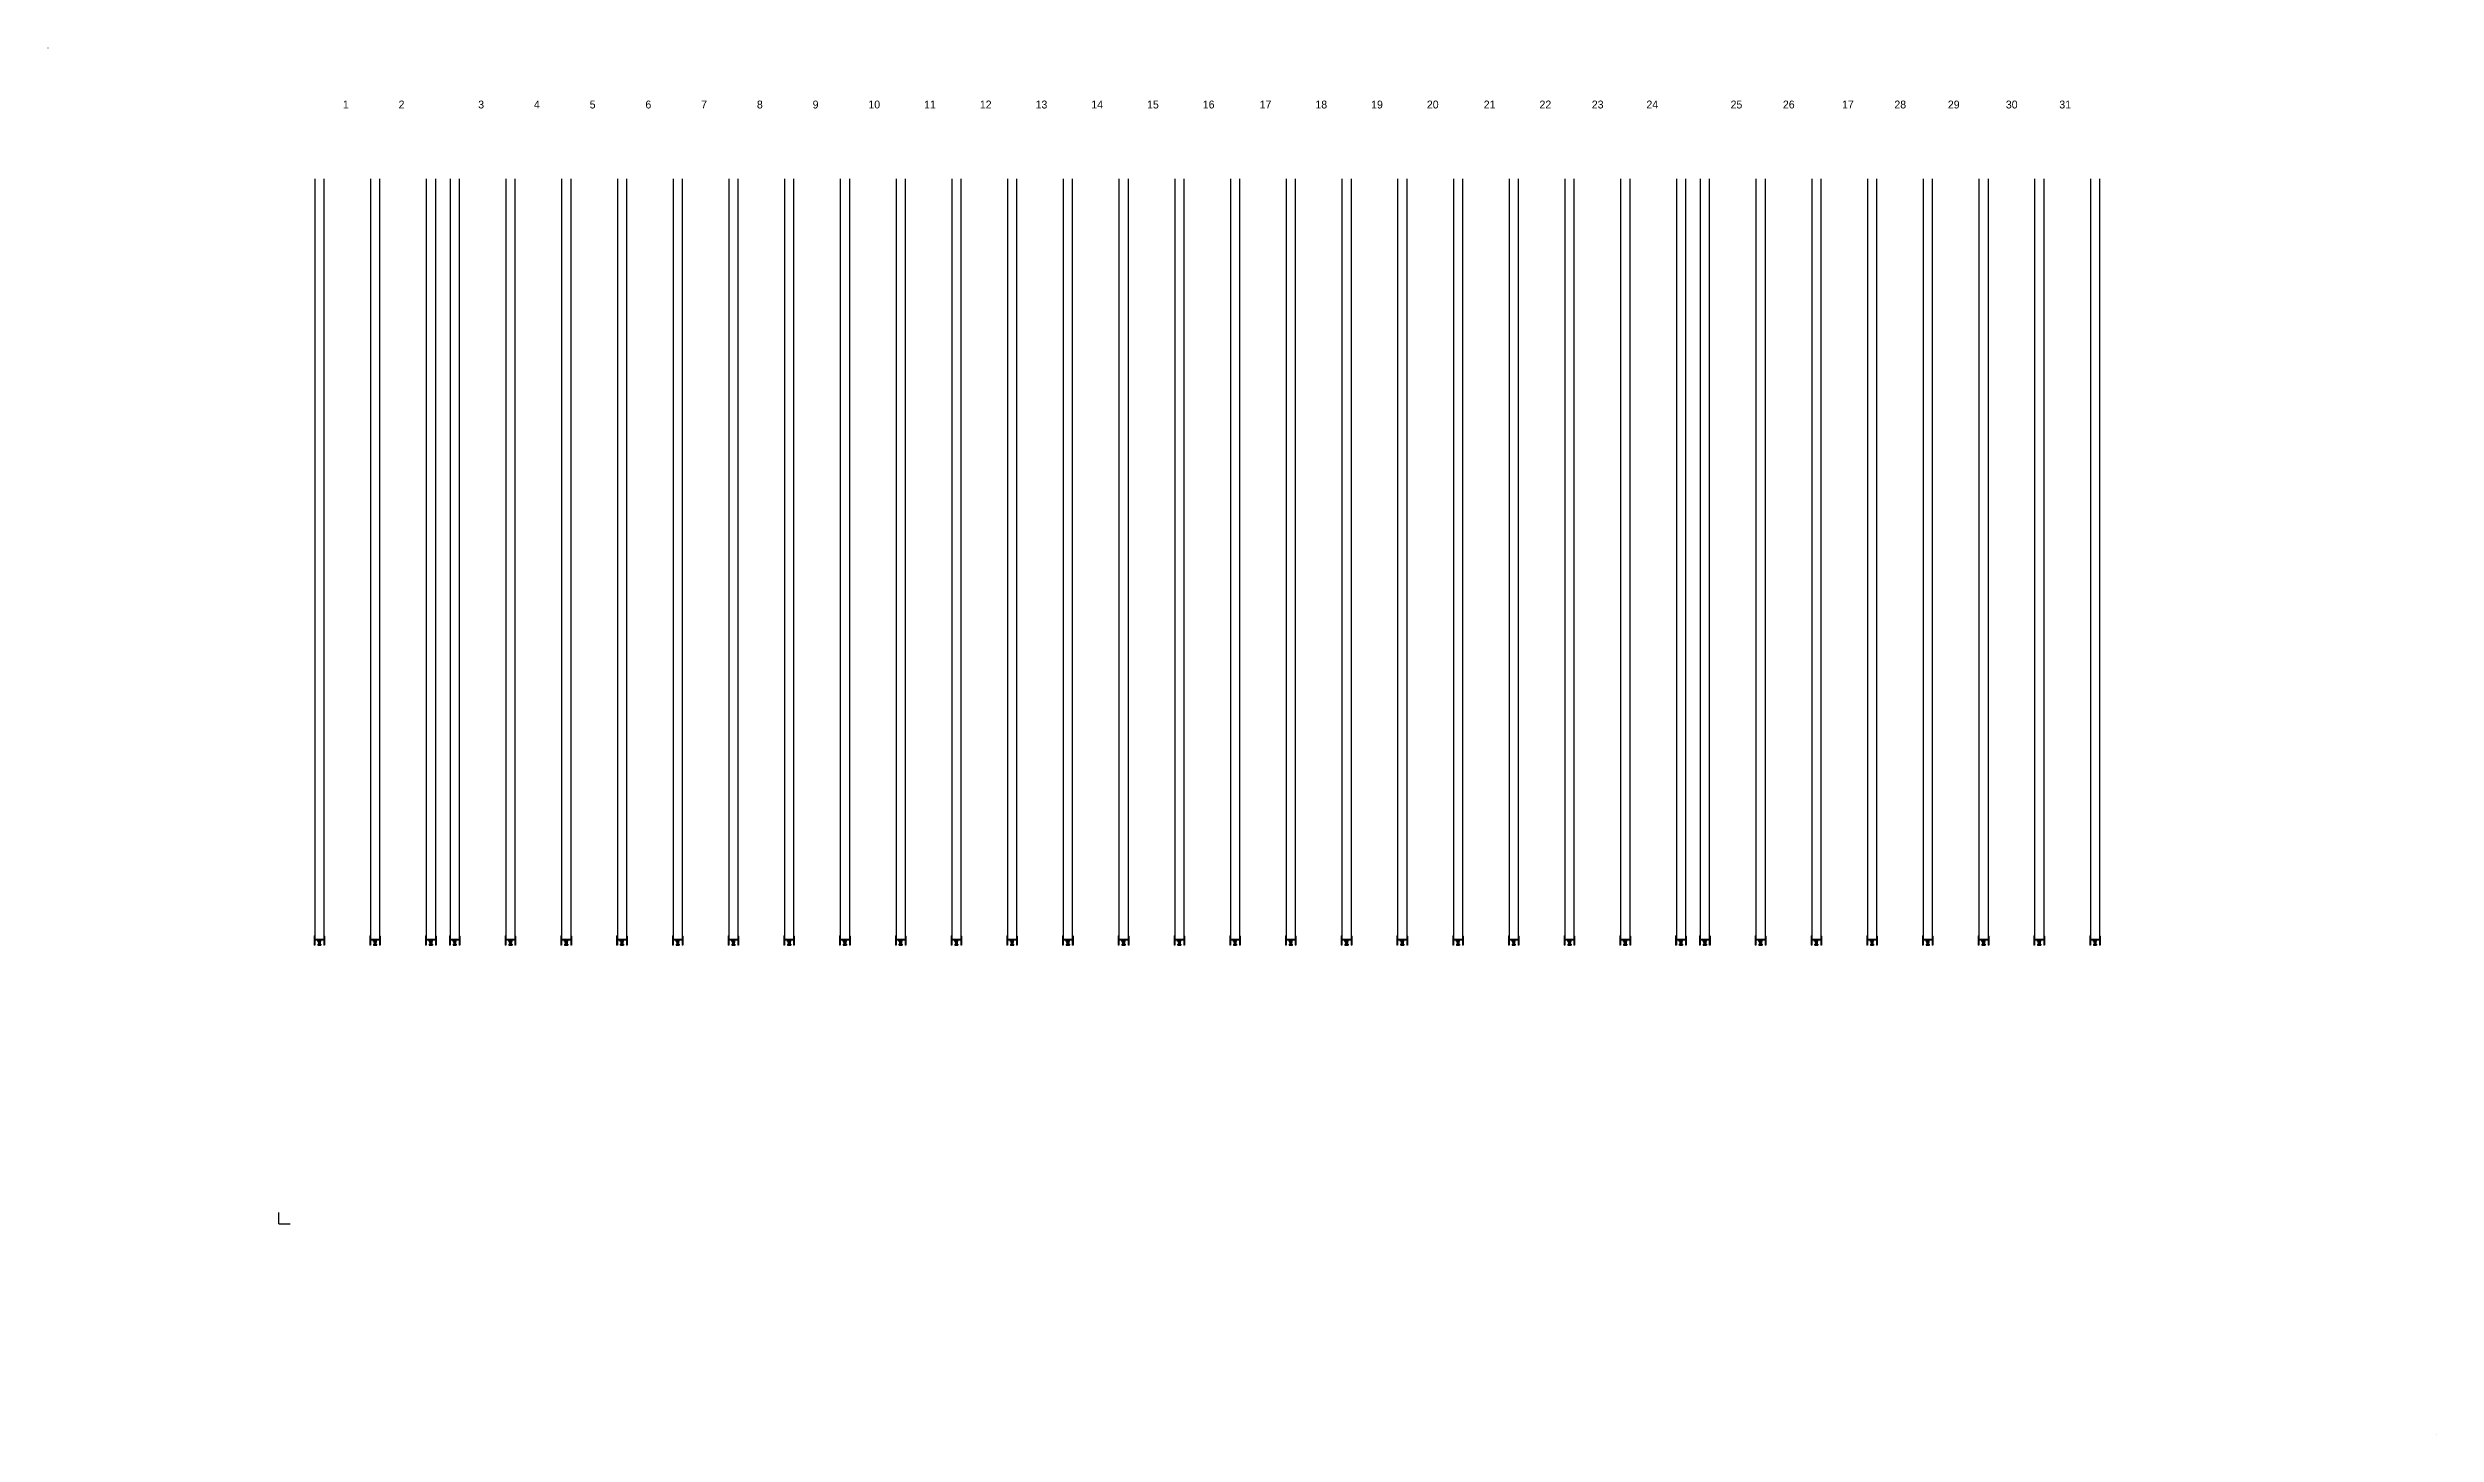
# Model space of a CAD drawing. Extents: x -2032 to 18966, y -1849 to 10338.
import ezdxf

# ---------------------------------------------------------------- set-up
doc = ezdxf.new("R2010")
doc.units = 0
doc.linetypes.add('ACAD_ISO02W100', pattern=[15, 12, -3])
doc.linetypes.add('LTYPE_6', pattern=[10500, 7000, -1750, 0, -1750])
doc.layers.get('0').update_dxf_attribs({"linetype": 'CONTINUOUS'})
doc.layers.add('KYPSELI_PACK_ROBOT', color=7, linetype='ACAD_ISO02W100')

msp = doc.modelspace()

# ---------------------------------------------------------------- texts
for s, p in [('1', (562, 9805)), ('2', (1052, 9805)), ('3', (1752, 9805)), ('4', (2242, 9805)), ('5', (2732, 9805)), ('6', (3222, 9805)), ('7', (3712, 9805)), ('8', (4202, 9805)), ('9', (4692, 9805)), ('10', (5182, 9805)), ('11', (5672, 9805)), ('12', (6162, 9805)), ('13', (6652, 9805)), ('14', (7142, 9805)), ('15', (7632, 9805)), ('16', (8122, 9805)), ('17', (8622, 9805)), ('18', (9112, 9805)), ('19', (9602, 9805)), ('20', (10092, 9805)), ('21', (10592, 9805)), ('22', (11082, 9805)), ('23', (11542, 9805)), ('24', (12022, 9805)), ('25', (12762, 9805)), ('26', (13222, 9805)), ('17', (13742, 9805)), ('28', (14202, 9805)), ('29', (14672, 9805)), ('30', (15182, 9805)), ('31', (15652, 9805))]:
    msp.add_text(s, height=69.3).set_placement(p)

# ---------------------------------------------------------------- linework, layer by layer
for p, q in [((-2032, 10338), (-2032, 10336)), ((0, 0), (0, 100)), ((0, 0), (100, 0)), ((18966, -1847), (18966, -1849))]:
    msp.add_line(p, q)
at = {"layer": 'KYPSELI_PACK_ROBOT', "color": 7, "linetype": 'CONTINUOUS'}
for p, q in [((315, 9185), (315, 2450)), ((395, 9185), (395, 2450)), ((805, 9185), (805, 2450)), ((885, 9185), (885, 2450)), ((1295, 9185), (1295, 2450)), ((1375, 9185), (1375, 2450)), ((1505, 9185), (1505, 2450)), ((1585, 9185), (1585, 2450)), ((1995, 9185), (1995, 2450)), ((2075, 9185), (2075, 2450)), ((2485, 9185), (2485, 2450)), ((2565, 9185), (2565, 2450)), ((2975, 9185), (2975, 2450)), ((3055, 9185), (3055, 2450)), ((3465, 9185), (3465, 2450)), ((3545, 9185), (3545, 2450)), ((3955, 9185), (3955, 2450)), ((4035, 9185), (4035, 2450)), ((4445, 9185), (4445, 2450)), ((4525, 9185), (4525, 2450)), ((4935, 9185), (4935, 2450)), ((5015, 9185), (5015, 2450)), ((5425, 9185), (5425, 2450)), ((5505, 9185), (5505, 2450)), ((5915, 9185), (5915, 2450)), ((5995, 9185), (5995, 2450)), ((6405, 9185), (6405, 2450)), ((6485, 9185), (6485, 2450)), ((6895, 9185), (6895, 2450)), ((6975, 9185), (6975, 2450)), ((7385, 9185), (7385, 2450)), ((7465, 9185), (7465, 2450)), ((7875, 9185), (7875, 2450)), ((7955, 9185), (7955, 2450)), ((8365, 9185), (8365, 2450)), ((8445, 9185), (8445, 2450)), ((8855, 9185), (8855, 2450)), ((8935, 9185), (8935, 2450)), ((9345, 9185), (9345, 2450)), ((9425, 9185), (9425, 2450)), ((9835, 9185), (9835, 2450)), ((9915, 9185), (9915, 2450)), ((10325, 9185), (10325, 2450)), ((10405, 9185), (10405, 2450)), ((10815, 9185), (10815, 2450)), ((10895, 9185), (10895, 2450)), ((11305, 9185), (11305, 2450)), ((11385, 9185), (11385, 2450)), ((11795, 9185), (11795, 2450)), ((11875, 9185), (11875, 2450)), ((12285, 9185), (12285, 2450)), ((12365, 9185), (12365, 2450)), ((12495, 9185), (12495, 2450)), ((12575, 9185), (12575, 2450)), ((12985, 9185), (12985, 2450)), ((13065, 9185), (13065, 2450)), ((13475, 9185), (13475, 2450)), ((13555, 9185), (13555, 2450)), ((13965, 9185), (13965, 2450)), ((14045, 9185), (14045, 2450)), ((14455, 9185), (14455, 2450)), ((14535, 9185), (14535, 2450)), ((14945, 9185), (14945, 2450)), ((15025, 9185), (15025, 2450)), ((15435, 9185), (15435, 2450)), ((15515, 9185), (15515, 2450)), ((15925, 9185), (15925, 2450)), ((16005, 9185), (16005, 2450)), ((309, 2530), (315, 2535)), ((309, 2530), (309, 2450)), ((315, 2530), (309, 2530)), ((395, 2535), (401, 2530)), ((401, 2530), (395, 2530)), ((401, 2530), (401, 2450)), ((799, 2530), (805, 2535)), ((799, 2530), (799, 2450)), ((805, 2530), (799, 2530)), ((885, 2535), (891, 2530)), ((891, 2530), (885, 2530)), ((891, 2530), (891, 2450)), ((1289, 2530), (1295, 2535)), ((1289, 2530), (1289, 2450)), ((1295, 2530), (1289, 2530)), ((1375, 2535), (1381, 2530)), ((1381, 2530), (1375, 2530)), ((1381, 2530), (1381, 2450)), ((1499, 2530), (1505, 2535)), ((1499, 2530), (1499, 2450)), ((1505, 2530), (1499, 2530)), ((1585, 2535), (1591, 2530)), ((1591, 2530), (1585, 2530)), ((1591, 2530), (1591, 2450)), ((1989, 2530), (1995, 2535)), ((1989, 2530), (1989, 2450)), ((1995, 2530), (1989, 2530)), ((2075, 2535), (2081, 2530)), ((2081, 2530), (2075, 2530)), ((2081, 2530), (2081, 2450)), ((2479, 2530), (2485, 2535)), ((2479, 2530), (2479, 2450)), ((2485, 2530), (2479, 2530)), ((2565, 2535), (2571, 2530)), ((2571, 2530), (2565, 2530)), ((2571, 2530), (2571, 2450)), ((2969, 2530), (2975, 2535)), ((2969, 2530), (2969, 2450)), ((2975, 2530), (2969, 2530)), ((3055, 2535), (3061, 2530)), ((3061, 2530), (3055, 2530)), ((3061, 2530), (3061, 2450)), ((3459, 2530), (3465, 2535)), ((3459, 2530), (3459, 2450)), ((3465, 2530), (3459, 2530)), ((3545, 2535), (3551, 2530)), ((3551, 2530), (3545, 2530)), ((3551, 2530), (3551, 2450)), ((3949, 2530), (3955, 2535)), ((3949, 2530), (3949, 2450)), ((3955, 2530), (3949, 2530)), ((4035, 2535), (4041, 2530)), ((4041, 2530), (4035, 2530)), ((4041, 2530), (4041, 2450)), ((4439, 2530), (4445, 2535)), ((4439, 2530), (4439, 2450)), ((4445, 2530), (4439, 2530)), ((4525, 2535), (4531, 2530)), ((4531, 2530), (4525, 2530)), ((4531, 2530), (4531, 2450)), ((4929, 2530), (4935, 2535)), ((4929, 2530), (4929, 2450)), ((4935, 2530), (4929, 2530)), ((5015, 2535), (5021, 2530)), ((5021, 2530), (5015, 2530)), ((5021, 2530), (5021, 2450)), ((5419, 2530), (5425, 2535)), ((5419, 2530), (5419, 2450)), ((5425, 2530), (5419, 2530)), ((5505, 2535), (5511, 2530)), ((5511, 2530), (5505, 2530)), ((5511, 2530), (5511, 2450)), ((5909, 2530), (5915, 2535)), ((5909, 2530), (5909, 2450)), ((5915, 2530), (5909, 2530)), ((5995, 2535), (6001, 2530)), ((6001, 2530), (5995, 2530)), ((6001, 2530), (6001, 2450)), ((6399, 2530), (6405, 2535)), ((6399, 2530), (6399, 2450)), ((6405, 2530), (6399, 2530)), ((6485, 2535), (6491, 2530)), ((6491, 2530), (6485, 2530)), ((6491, 2530), (6491, 2450)), ((6889, 2530), (6895, 2535)), ((6889, 2530), (6889, 2450)), ((6895, 2530), (6889, 2530)), ((6975, 2535), (6981, 2530)), ((6981, 2530), (6975, 2530)), ((6981, 2530), (6981, 2450)), ((7379, 2530), (7385, 2535)), ((7379, 2530), (7379, 2450)), ((7385, 2530), (7379, 2530)), ((7465, 2535), (7471, 2530)), ((7471, 2530), (7465, 2530)), ((7471, 2530), (7471, 2450)), ((7869, 2530), (7875, 2535)), ((7869, 2530), (7869, 2450)), ((7875, 2530), (7869, 2530)), ((7955, 2535), (7961, 2530)), ((7961, 2530), (7955, 2530)), ((7961, 2530), (7961, 2450)), ((8359, 2530), (8365, 2535)), ((8359, 2530), (8359, 2450)), ((8365, 2530), (8359, 2530)), ((8445, 2535), (8451, 2530)), ((8451, 2530), (8445, 2530)), ((8451, 2530), (8451, 2450)), ((8849, 2530), (8855, 2535)), ((8849, 2530), (8849, 2450)), ((8855, 2530), (8849, 2530)), ((8935, 2535), (8941, 2530)), ((8941, 2530), (8935, 2530)), ((8941, 2530), (8941, 2450)), ((9339, 2530), (9345, 2535)), ((9339, 2530), (9339, 2450)), ((9345, 2530), (9339, 2530)), ((9425, 2535), (9431, 2530)), ((9431, 2530), (9425, 2530)), ((9431, 2530), (9431, 2450)), ((9829, 2530), (9835, 2535)), ((9829, 2530), (9829, 2450)), ((9835, 2530), (9829, 2530)), ((9915, 2535), (9921, 2530)), ((9921, 2530), (9915, 2530)), ((9921, 2530), (9921, 2450)), ((10319, 2530), (10325, 2535)), ((10319, 2530), (10319, 2450)), ((10325, 2530), (10319, 2530)), ((10405, 2535), (10411, 2530)), ((10411, 2530), (10405, 2530)), ((10411, 2530), (10411, 2450)), ((10809, 2530), (10815, 2535)), ((10809, 2530), (10809, 2450)), ((10815, 2530), (10809, 2530)), ((10895, 2535), (10901, 2530)), ((10901, 2530), (10895, 2530)), ((10901, 2530), (10901, 2450)), ((11299, 2530), (11305, 2535)), ((11299, 2530), (11299, 2450)), ((11305, 2530), (11299, 2530)), ((11385, 2535), (11391, 2530)), ((11391, 2530), (11385, 2530)), ((11391, 2530), (11391, 2450)), ((11789, 2530), (11795, 2535)), ((11789, 2530), (11789, 2450)), ((11795, 2530), (11789, 2530)), ((11875, 2535), (11881, 2530)), ((11881, 2530), (11875, 2530)), ((11881, 2530), (11881, 2450)), ((12279, 2530), (12285, 2535)), ((12279, 2530), (12279, 2450)), ((12285, 2530), (12279, 2530)), ((12365, 2535), (12371, 2530)), ((12371, 2530), (12365, 2530)), ((12371, 2530), (12371, 2450)), ((12489, 2530), (12495, 2535)), ((12489, 2530), (12489, 2450)), ((12495, 2530), (12489, 2530)), ((12575, 2535), (12581, 2530)), ((12581, 2530), (12575, 2530)), ((12581, 2530), (12581, 2450)), ((12979, 2530), (12985, 2535)), ((12979, 2530), (12979, 2450)), ((12985, 2530), (12979, 2530)), ((13065, 2535), (13071, 2530)), ((13071, 2530), (13065, 2530)), ((13071, 2530), (13071, 2450)), ((13469, 2530), (13475, 2535)), ((13469, 2530), (13469, 2450)), ((13475, 2530), (13469, 2530)), ((13555, 2535), (13561, 2530)), ((13561, 2530), (13555, 2530)), ((13561, 2530), (13561, 2450)), ((13959, 2530), (13965, 2535)), ((13959, 2530), (13959, 2450)), ((13965, 2530), (13959, 2530)), ((14045, 2535), (14051, 2530)), ((14051, 2530), (14045, 2530)), ((14051, 2530), (14051, 2450)), ((14449, 2530), (14455, 2535)), ((14449, 2530), (14449, 2450)), ((14455, 2530), (14449, 2530)), ((14535, 2535), (14541, 2530)), ((14541, 2530), (14535, 2530)), ((14541, 2530), (14541, 2450)), ((14939, 2530), (14945, 2535)), ((14939, 2530), (14939, 2450)), ((14945, 2530), (14939, 2530)), ((15025, 2535), (15031, 2530)), ((15031, 2530), (15025, 2530)), ((15031, 2530), (15031, 2450)), ((15429, 2530), (15435, 2535)), ((15429, 2530), (15429, 2450)), ((15435, 2530), (15429, 2530)), ((15515, 2535), (15521, 2530)), ((15521, 2530), (15515, 2530)), ((15521, 2530), (15521, 2450)), ((15919, 2530), (15925, 2535)), ((15919, 2530), (15919, 2450)), ((15925, 2530), (15919, 2530)), ((16005, 2535), (16011, 2530)), ((16011, 2530), (16005, 2530)), ((16011, 2530), (16011, 2450)), ((315, 2450), (309, 2450)), ((395, 2501), (315, 2501)), ((395, 2493), (315, 2493)), ((401, 2450), (395, 2450)), ((805, 2450), (799, 2450)), ((885, 2501), (805, 2501)), ((885, 2493), (805, 2493)), ((891, 2450), (885, 2450)), ((1295, 2450), (1289, 2450)), ((1375, 2501), (1295, 2501)), ((1375, 2493), (1295, 2493)), ((1381, 2450), (1375, 2450)), ((1505, 2450), (1499, 2450)), ((1585, 2501), (1505, 2501)), ((1585, 2493), (1505, 2493)), ((1591, 2450), (1585, 2450)), ((1995, 2450), (1989, 2450)), ((2075, 2501), (1995, 2501)), ((2075, 2493), (1995, 2493)), ((2081, 2450), (2075, 2450)), ((2485, 2450), (2479, 2450)), ((2565, 2501), (2485, 2501)), ((2565, 2493), (2485, 2493)), ((2571, 2450), (2565, 2450)), ((2975, 2450), (2969, 2450)), ((3055, 2501), (2975, 2501)), ((3055, 2493), (2975, 2493)), ((3061, 2450), (3055, 2450)), ((3465, 2450), (3459, 2450)), ((3545, 2501), (3465, 2501)), ((3545, 2493), (3465, 2493)), ((3551, 2450), (3545, 2450)), ((3955, 2450), (3949, 2450)), ((4035, 2501), (3955, 2501)), ((4035, 2493), (3955, 2493)), ((4041, 2450), (4035, 2450)), ((4445, 2450), (4439, 2450)), ((4525, 2501), (4445, 2501)), ((4525, 2493), (4445, 2493)), ((4531, 2450), (4525, 2450)), ((4935, 2450), (4929, 2450)), ((5015, 2501), (4935, 2501)), ((5015, 2493), (4935, 2493)), ((5021, 2450), (5015, 2450)), ((5425, 2450), (5419, 2450)), ((5505, 2501), (5425, 2501)), ((5505, 2493), (5425, 2493)), ((5511, 2450), (5505, 2450)), ((5915, 2450), (5909, 2450)), ((5995, 2501), (5915, 2501)), ((5995, 2493), (5915, 2493)), ((6001, 2450), (5995, 2450)), ((6405, 2450), (6399, 2450)), ((6485, 2501), (6405, 2501)), ((6485, 2493), (6405, 2493)), ((6491, 2450), (6485, 2450)), ((6895, 2450), (6889, 2450)), ((6975, 2501), (6895, 2501)), ((6975, 2493), (6895, 2493)), ((6981, 2450), (6975, 2450)), ((7385, 2450), (7379, 2450)), ((7465, 2501), (7385, 2501)), ((7465, 2493), (7385, 2493)), ((7471, 2450), (7465, 2450)), ((7875, 2450), (7869, 2450)), ((7955, 2501), (7875, 2501)), ((7955, 2493), (7875, 2493)), ((7961, 2450), (7955, 2450)), ((8365, 2450), (8359, 2450)), ((8445, 2501), (8365, 2501)), ((8445, 2493), (8365, 2493)), ((8451, 2450), (8445, 2450)), ((8855, 2450), (8849, 2450)), ((8935, 2501), (8855, 2501)), ((8935, 2493), (8855, 2493)), ((8941, 2450), (8935, 2450)), ((9345, 2450), (9339, 2450)), ((9425, 2501), (9345, 2501)), ((9425, 2493), (9345, 2493)), ((9431, 2450), (9425, 2450)), ((9835, 2450), (9829, 2450)), ((9915, 2501), (9835, 2501)), ((9915, 2493), (9835, 2493)), ((9921, 2450), (9915, 2450)), ((10325, 2450), (10319, 2450)), ((10405, 2501), (10325, 2501)), ((10405, 2493), (10325, 2493)), ((10411, 2450), (10405, 2450)), ((10815, 2450), (10809, 2450)), ((10895, 2501), (10815, 2501)), ((10895, 2493), (10815, 2493)), ((10901, 2450), (10895, 2450)), ((11305, 2450), (11299, 2450)), ((11385, 2501), (11305, 2501)), ((11385, 2493), (11305, 2493)), ((11391, 2450), (11385, 2450)), ((11795, 2450), (11789, 2450)), ((11875, 2501), (11795, 2501)), ((11875, 2493), (11795, 2493)), ((11881, 2450), (11875, 2450)), ((12285, 2450), (12279, 2450)), ((12365, 2501), (12285, 2501)), ((12365, 2493), (12285, 2493)), ((12371, 2450), (12365, 2450)), ((12495, 2450), (12489, 2450)), ((12575, 2501), (12495, 2501)), ((12575, 2493), (12495, 2493)), ((12581, 2450), (12575, 2450)), ((12985, 2450), (12979, 2450)), ((13065, 2501), (12985, 2501)), ((13065, 2493), (12985, 2493)), ((13071, 2450), (13065, 2450)), ((13475, 2450), (13469, 2450)), ((13555, 2501), (13475, 2501)), ((13555, 2493), (13475, 2493)), ((13561, 2450), (13555, 2450)), ((13965, 2450), (13959, 2450)), ((14045, 2501), (13965, 2501)), ((14045, 2493), (13965, 2493)), ((14051, 2450), (14045, 2450)), ((14455, 2450), (14449, 2450)), ((14535, 2501), (14455, 2501)), ((14535, 2493), (14455, 2493)), ((14541, 2450), (14535, 2450)), ((14945, 2450), (14939, 2450)), ((15025, 2501), (14945, 2501)), ((15025, 2493), (14945, 2493)), ((15031, 2450), (15025, 2450)), ((15435, 2450), (15429, 2450)), ((15515, 2501), (15435, 2501)), ((15515, 2493), (15435, 2493)), ((15521, 2450), (15515, 2450)), ((15925, 2450), (15919, 2450)), ((16005, 2501), (15925, 2501)), ((16005, 2493), (15925, 2493)), ((16011, 2450), (16005, 2450))]:
    msp.add_line(p, q, dxfattribs=at)
at = {"layer": 'KYPSELI_PACK_ROBOT', "color": 9, "linetype": 'CONTINUOUS'}
for p, q in [((341, 2481), (341, 2491)), ((341, 2460), (355, 2460)), ((341, 2460), (341, 2451)), ((366, 2480), (345, 2480)), ((347, 2480), (347, 2460)), ((348, 2481), (348, 2491)), ((348, 2460), (348, 2451)), ((369, 2460), (355, 2460)), ((362, 2481), (362, 2491)), ((362, 2460), (362, 2451)), ((363, 2480), (363, 2460)), ((369, 2481), (369, 2491)), ((369, 2460), (369, 2451)), ((831, 2481), (831, 2491)), ((831, 2460), (845, 2460)), ((831, 2460), (831, 2451)), ((856, 2480), (835, 2480)), ((837, 2480), (837, 2460)), ((838, 2481), (838, 2491)), ((838, 2460), (838, 2451)), ((859, 2460), (845, 2460)), ((852, 2481), (852, 2491)), ((852, 2460), (852, 2451)), ((853, 2480), (853, 2460)), ((859, 2481), (859, 2491)), ((859, 2460), (859, 2451)), ((1321, 2481), (1321, 2491)), ((1321, 2460), (1335, 2460)), ((1321, 2460), (1321, 2451)), ((1346, 2480), (1325, 2480)), ((1327, 2480), (1327, 2460)), ((1328, 2481), (1328, 2491)), ((1328, 2460), (1328, 2451)), ((1349, 2460), (1335, 2460)), ((1342, 2481), (1342, 2491)), ((1342, 2460), (1342, 2451)), ((1343, 2480), (1343, 2460)), ((1349, 2481), (1349, 2491)), ((1349, 2460), (1349, 2451)), ((1531, 2481), (1531, 2491)), ((1531, 2460), (1545, 2460)), ((1531, 2460), (1531, 2451)), ((1556, 2480), (1535, 2480)), ((1537, 2480), (1537, 2460)), ((1538, 2481), (1538, 2491)), ((1538, 2460), (1538, 2451)), ((1559, 2460), (1545, 2460)), ((1552, 2481), (1552, 2491)), ((1552, 2460), (1552, 2451)), ((1553, 2480), (1553, 2460)), ((1559, 2481), (1559, 2491)), ((1559, 2460), (1559, 2451)), ((2021, 2481), (2021, 2491)), ((2021, 2460), (2035, 2460)), ((2021, 2460), (2021, 2451)), ((2046, 2480), (2025, 2480)), ((2027, 2480), (2027, 2460)), ((2028, 2481), (2028, 2491)), ((2028, 2460), (2028, 2451)), ((2049, 2460), (2035, 2460)), ((2042, 2481), (2042, 2491)), ((2042, 2460), (2042, 2451)), ((2043, 2480), (2043, 2460)), ((2049, 2481), (2049, 2491)), ((2049, 2460), (2049, 2451)), ((2511, 2481), (2511, 2491)), ((2511, 2460), (2525, 2460)), ((2511, 2460), (2511, 2451)), ((2536, 2480), (2515, 2480)), ((2517, 2480), (2517, 2460)), ((2518, 2481), (2518, 2491)), ((2518, 2460), (2518, 2451)), ((2539, 2460), (2525, 2460)), ((2532, 2481), (2532, 2491)), ((2532, 2460), (2532, 2451)), ((2533, 2480), (2533, 2460)), ((2539, 2481), (2539, 2491)), ((2539, 2460), (2539, 2451)), ((3001, 2481), (3001, 2491)), ((3001, 2460), (3015, 2460)), ((3001, 2460), (3001, 2451)), ((3026, 2480), (3005, 2480)), ((3007, 2480), (3007, 2460)), ((3008, 2481), (3008, 2491)), ((3008, 2460), (3008, 2451)), ((3029, 2460), (3015, 2460)), ((3022, 2481), (3022, 2491)), ((3022, 2460), (3022, 2451)), ((3023, 2480), (3023, 2460)), ((3029, 2481), (3029, 2491)), ((3029, 2460), (3029, 2451)), ((3491, 2481), (3491, 2491)), ((3491, 2460), (3505, 2460)), ((3491, 2460), (3491, 2451)), ((3516, 2480), (3495, 2480)), ((3497, 2480), (3497, 2460)), ((3498, 2481), (3498, 2491)), ((3498, 2460), (3498, 2451)), ((3519, 2460), (3505, 2460)), ((3512, 2481), (3512, 2491)), ((3512, 2460), (3512, 2451)), ((3513, 2480), (3513, 2460)), ((3519, 2481), (3519, 2491)), ((3519, 2460), (3519, 2451)), ((3981, 2481), (3981, 2491)), ((3981, 2460), (3995, 2460)), ((3981, 2460), (3981, 2451)), ((4006, 2480), (3985, 2480)), ((3987, 2480), (3987, 2460)), ((3988, 2481), (3988, 2491)), ((3988, 2460), (3988, 2451)), ((4009, 2460), (3995, 2460)), ((4002, 2481), (4002, 2491)), ((4002, 2460), (4002, 2451)), ((4003, 2480), (4003, 2460)), ((4009, 2481), (4009, 2491)), ((4009, 2460), (4009, 2451)), ((4471, 2481), (4471, 2491)), ((4471, 2460), (4485, 2460)), ((4471, 2460), (4471, 2451)), ((4496, 2480), (4475, 2480)), ((4477, 2480), (4477, 2460)), ((4478, 2481), (4478, 2491)), ((4478, 2460), (4478, 2451)), ((4499, 2460), (4485, 2460)), ((4492, 2481), (4492, 2491)), ((4492, 2460), (4492, 2451)), ((4493, 2480), (4493, 2460)), ((4499, 2481), (4499, 2491)), ((4499, 2460), (4499, 2451)), ((4961, 2481), (4961, 2491)), ((4961, 2460), (4975, 2460)), ((4961, 2460), (4961, 2451)), ((4986, 2480), (4965, 2480)), ((4967, 2480), (4967, 2460)), ((4968, 2481), (4968, 2491)), ((4968, 2460), (4968, 2451)), ((4989, 2460), (4975, 2460)), ((4982, 2481), (4982, 2491)), ((4982, 2460), (4982, 2451)), ((4983, 2480), (4983, 2460)), ((4989, 2481), (4989, 2491)), ((4989, 2460), (4989, 2451)), ((5451, 2481), (5451, 2491)), ((5451, 2460), (5465, 2460)), ((5451, 2460), (5451, 2451)), ((5476, 2480), (5455, 2480)), ((5457, 2480), (5457, 2460)), ((5458, 2481), (5458, 2491)), ((5458, 2460), (5458, 2451)), ((5479, 2460), (5465, 2460)), ((5472, 2481), (5472, 2491)), ((5472, 2460), (5472, 2451)), ((5473, 2480), (5473, 2460)), ((5479, 2481), (5479, 2491)), ((5479, 2460), (5479, 2451)), ((5941, 2481), (5941, 2491)), ((5941, 2460), (5955, 2460)), ((5941, 2460), (5941, 2451)), ((5966, 2480), (5945, 2480)), ((5947, 2480), (5947, 2460)), ((5948, 2481), (5948, 2491)), ((5948, 2460), (5948, 2451)), ((5969, 2460), (5955, 2460)), ((5962, 2481), (5962, 2491)), ((5962, 2460), (5962, 2451)), ((5963, 2480), (5963, 2460)), ((5969, 2481), (5969, 2491)), ((5969, 2460), (5969, 2451)), ((6431, 2481), (6431, 2491)), ((6431, 2460), (6445, 2460)), ((6431, 2460), (6431, 2451)), ((6456, 2480), (6435, 2480)), ((6437, 2480), (6437, 2460)), ((6438, 2481), (6438, 2491)), ((6438, 2460), (6438, 2451)), ((6459, 2460), (6445, 2460)), ((6452, 2481), (6452, 2491)), ((6452, 2460), (6452, 2451)), ((6453, 2480), (6453, 2460)), ((6459, 2481), (6459, 2491)), ((6459, 2460), (6459, 2451)), ((6921, 2481), (6921, 2491)), ((6921, 2460), (6935, 2460)), ((6921, 2460), (6921, 2451)), ((6946, 2480), (6925, 2480)), ((6927, 2480), (6927, 2460)), ((6928, 2481), (6928, 2491)), ((6928, 2460), (6928, 2451)), ((6949, 2460), (6935, 2460)), ((6942, 2481), (6942, 2491)), ((6942, 2460), (6942, 2451)), ((6943, 2480), (6943, 2460)), ((6949, 2481), (6949, 2491)), ((6949, 2460), (6949, 2451)), ((7411, 2481), (7411, 2491)), ((7411, 2460), (7425, 2460)), ((7411, 2460), (7411, 2451)), ((7436, 2480), (7415, 2480)), ((7417, 2480), (7417, 2460)), ((7418, 2481), (7418, 2491)), ((7418, 2460), (7418, 2451)), ((7439, 2460), (7425, 2460)), ((7432, 2481), (7432, 2491)), ((7432, 2460), (7432, 2451)), ((7433, 2480), (7433, 2460)), ((7439, 2481), (7439, 2491)), ((7439, 2460), (7439, 2451)), ((7901, 2481), (7901, 2491)), ((7901, 2460), (7915, 2460)), ((7901, 2460), (7901, 2451)), ((7926, 2480), (7905, 2480)), ((7907, 2480), (7907, 2460)), ((7908, 2481), (7908, 2491)), ((7908, 2460), (7908, 2451)), ((7929, 2460), (7915, 2460)), ((7922, 2481), (7922, 2491)), ((7922, 2460), (7922, 2451)), ((7923, 2480), (7923, 2460)), ((7929, 2481), (7929, 2491)), ((7929, 2460), (7929, 2451)), ((8391, 2481), (8391, 2491)), ((8391, 2460), (8405, 2460)), ((8391, 2460), (8391, 2451)), ((8416, 2480), (8395, 2480)), ((8397, 2480), (8397, 2460)), ((8398, 2481), (8398, 2491)), ((8398, 2460), (8398, 2451)), ((8419, 2460), (8405, 2460)), ((8412, 2481), (8412, 2491)), ((8412, 2460), (8412, 2451)), ((8413, 2480), (8413, 2460)), ((8419, 2481), (8419, 2491)), ((8419, 2460), (8419, 2451)), ((8881, 2481), (8881, 2491)), ((8881, 2460), (8895, 2460)), ((8881, 2460), (8881, 2451)), ((8906, 2480), (8885, 2480)), ((8887, 2480), (8887, 2460)), ((8888, 2481), (8888, 2491)), ((8888, 2460), (8888, 2451)), ((8909, 2460), (8895, 2460)), ((8902, 2481), (8902, 2491)), ((8902, 2460), (8902, 2451)), ((8903, 2480), (8903, 2460)), ((8909, 2481), (8909, 2491)), ((8909, 2460), (8909, 2451)), ((9371, 2481), (9371, 2491)), ((9371, 2460), (9385, 2460)), ((9371, 2460), (9371, 2451)), ((9396, 2480), (9375, 2480)), ((9377, 2480), (9377, 2460)), ((9378, 2481), (9378, 2491)), ((9378, 2460), (9378, 2451)), ((9399, 2460), (9385, 2460)), ((9392, 2481), (9392, 2491)), ((9392, 2460), (9392, 2451)), ((9393, 2480), (9393, 2460)), ((9399, 2481), (9399, 2491)), ((9399, 2460), (9399, 2451)), ((9861, 2481), (9861, 2491)), ((9861, 2460), (9875, 2460)), ((9861, 2460), (9861, 2451)), ((9886, 2480), (9865, 2480)), ((9867, 2480), (9867, 2460)), ((9868, 2481), (9868, 2491)), ((9868, 2460), (9868, 2451)), ((9889, 2460), (9875, 2460)), ((9882, 2481), (9882, 2491)), ((9882, 2460), (9882, 2451)), ((9883, 2480), (9883, 2460)), ((9889, 2481), (9889, 2491)), ((9889, 2460), (9889, 2451)), ((10351, 2481), (10351, 2491)), ((10351, 2460), (10365, 2460)), ((10351, 2460), (10351, 2451)), ((10376, 2480), (10355, 2480)), ((10357, 2480), (10357, 2460)), ((10358, 2481), (10358, 2491)), ((10358, 2460), (10358, 2451)), ((10379, 2460), (10365, 2460)), ((10372, 2481), (10372, 2491)), ((10372, 2460), (10372, 2451)), ((10373, 2480), (10373, 2460)), ((10379, 2481), (10379, 2491)), ((10379, 2460), (10379, 2451)), ((10841, 2481), (10841, 2491)), ((10841, 2460), (10855, 2460)), ((10841, 2460), (10841, 2451)), ((10866, 2480), (10845, 2480)), ((10847, 2480), (10847, 2460)), ((10848, 2481), (10848, 2491)), ((10848, 2460), (10848, 2451)), ((10869, 2460), (10855, 2460)), ((10862, 2481), (10862, 2491)), ((10862, 2460), (10862, 2451)), ((10863, 2480), (10863, 2460)), ((10869, 2481), (10869, 2491)), ((10869, 2460), (10869, 2451)), ((11331, 2481), (11331, 2491)), ((11331, 2460), (11345, 2460)), ((11331, 2460), (11331, 2451)), ((11356, 2480), (11335, 2480)), ((11337, 2480), (11337, 2460)), ((11338, 2481), (11338, 2491)), ((11338, 2460), (11338, 2451)), ((11359, 2460), (11345, 2460)), ((11352, 2481), (11352, 2491)), ((11352, 2460), (11352, 2451)), ((11353, 2480), (11353, 2460)), ((11359, 2481), (11359, 2491)), ((11359, 2460), (11359, 2451)), ((11821, 2481), (11821, 2491)), ((11821, 2460), (11835, 2460)), ((11821, 2460), (11821, 2451)), ((11846, 2480), (11825, 2480)), ((11827, 2480), (11827, 2460)), ((11828, 2481), (11828, 2491)), ((11828, 2460), (11828, 2451)), ((11849, 2460), (11835, 2460)), ((11842, 2481), (11842, 2491)), ((11842, 2460), (11842, 2451)), ((11843, 2480), (11843, 2460)), ((11849, 2481), (11849, 2491)), ((11849, 2460), (11849, 2451)), ((12311, 2481), (12311, 2491)), ((12311, 2460), (12325, 2460)), ((12311, 2460), (12311, 2451)), ((12336, 2480), (12315, 2480)), ((12317, 2480), (12317, 2460)), ((12318, 2481), (12318, 2491)), ((12318, 2460), (12318, 2451)), ((12339, 2460), (12325, 2460)), ((12332, 2481), (12332, 2491)), ((12332, 2460), (12332, 2451)), ((12333, 2480), (12333, 2460)), ((12339, 2481), (12339, 2491)), ((12339, 2460), (12339, 2451)), ((12521, 2481), (12521, 2491)), ((12521, 2460), (12535, 2460)), ((12521, 2460), (12521, 2451)), ((12546, 2480), (12525, 2480)), ((12527, 2480), (12527, 2460)), ((12528, 2481), (12528, 2491)), ((12528, 2460), (12528, 2451)), ((12549, 2460), (12535, 2460)), ((12542, 2481), (12542, 2491)), ((12542, 2460), (12542, 2451)), ((12543, 2480), (12543, 2460)), ((12549, 2481), (12549, 2491)), ((12549, 2460), (12549, 2451)), ((13011, 2481), (13011, 2491)), ((13011, 2460), (13025, 2460)), ((13011, 2460), (13011, 2451)), ((13036, 2480), (13015, 2480)), ((13017, 2480), (13017, 2460)), ((13018, 2481), (13018, 2491)), ((13018, 2460), (13018, 2451)), ((13039, 2460), (13025, 2460)), ((13032, 2481), (13032, 2491)), ((13032, 2460), (13032, 2451)), ((13033, 2480), (13033, 2460)), ((13039, 2481), (13039, 2491)), ((13039, 2460), (13039, 2451)), ((13501, 2481), (13501, 2491)), ((13501, 2460), (13515, 2460)), ((13501, 2460), (13501, 2451)), ((13526, 2480), (13505, 2480)), ((13507, 2480), (13507, 2460)), ((13508, 2481), (13508, 2491)), ((13508, 2460), (13508, 2451)), ((13529, 2460), (13515, 2460)), ((13522, 2481), (13522, 2491)), ((13522, 2460), (13522, 2451)), ((13523, 2480), (13523, 2460)), ((13529, 2481), (13529, 2491)), ((13529, 2460), (13529, 2451)), ((13991, 2481), (13991, 2491)), ((13991, 2460), (14005, 2460)), ((13991, 2460), (13991, 2451)), ((14016, 2480), (13995, 2480)), ((13997, 2480), (13997, 2460)), ((13998, 2481), (13998, 2491)), ((13998, 2460), (13998, 2451)), ((14019, 2460), (14005, 2460)), ((14012, 2481), (14012, 2491)), ((14012, 2460), (14012, 2451)), ((14013, 2480), (14013, 2460)), ((14019, 2481), (14019, 2491)), ((14019, 2460), (14019, 2451)), ((14481, 2481), (14481, 2491)), ((14481, 2460), (14495, 2460)), ((14481, 2460), (14481, 2451)), ((14506, 2480), (14485, 2480)), ((14487, 2480), (14487, 2460)), ((14488, 2481), (14488, 2491)), ((14488, 2460), (14488, 2451)), ((14509, 2460), (14495, 2460)), ((14502, 2481), (14502, 2491)), ((14502, 2460), (14502, 2451)), ((14503, 2480), (14503, 2460)), ((14509, 2481), (14509, 2491)), ((14509, 2460), (14509, 2451)), ((14971, 2481), (14971, 2491)), ((14971, 2460), (14985, 2460)), ((14971, 2460), (14971, 2451)), ((14996, 2480), (14975, 2480)), ((14977, 2480), (14977, 2460)), ((14978, 2481), (14978, 2491)), ((14978, 2460), (14978, 2451)), ((14999, 2460), (14985, 2460)), ((14992, 2481), (14992, 2491)), ((14992, 2460), (14992, 2451)), ((14993, 2480), (14993, 2460)), ((14999, 2481), (14999, 2491)), ((14999, 2460), (14999, 2451)), ((15461, 2481), (15461, 2491)), ((15461, 2460), (15475, 2460)), ((15461, 2460), (15461, 2451)), ((15486, 2480), (15465, 2480)), ((15467, 2480), (15467, 2460)), ((15468, 2481), (15468, 2491)), ((15468, 2460), (15468, 2451)), ((15489, 2460), (15475, 2460)), ((15482, 2481), (15482, 2491)), ((15482, 2460), (15482, 2451)), ((15483, 2480), (15483, 2460)), ((15489, 2481), (15489, 2491)), ((15489, 2460), (15489, 2451)), ((15951, 2481), (15951, 2491)), ((15951, 2460), (15965, 2460)), ((15951, 2460), (15951, 2451)), ((15976, 2480), (15955, 2480)), ((15957, 2480), (15957, 2460)), ((15958, 2481), (15958, 2491)), ((15958, 2460), (15958, 2451)), ((15979, 2460), (15965, 2460)), ((15972, 2481), (15972, 2491)), ((15972, 2460), (15972, 2451)), ((15973, 2480), (15973, 2460)), ((15979, 2481), (15979, 2491)), ((15979, 2460), (15979, 2451))]:
    msp.add_line(p, q, dxfattribs=at)
at = {"layer": 'KYPSELI_PACK_ROBOT', "color": 9, "linetype": 'LTYPE_6'}
for p, q in [((355, 2460), (355, 2493)), ((845, 2460), (845, 2493)), ((1335, 2460), (1335, 2493)), ((1545, 2460), (1545, 2493)), ((2035, 2460), (2035, 2493)), ((2525, 2460), (2525, 2493)), ((3015, 2460), (3015, 2493)), ((3505, 2460), (3505, 2493)), ((3995, 2460), (3995, 2493)), ((4485, 2460), (4485, 2493)), ((4975, 2460), (4975, 2493)), ((5465, 2460), (5465, 2493)), ((5955, 2460), (5955, 2493)), ((6445, 2460), (6445, 2493)), ((6935, 2460), (6935, 2493)), ((7425, 2460), (7425, 2493)), ((7915, 2460), (7915, 2493)), ((8405, 2460), (8405, 2493)), ((8895, 2460), (8895, 2493)), ((9385, 2460), (9385, 2493)), ((9875, 2460), (9875, 2493)), ((10365, 2460), (10365, 2493)), ((10855, 2460), (10855, 2493)), ((11345, 2460), (11345, 2493)), ((11835, 2460), (11835, 2493)), ((12325, 2460), (12325, 2493)), ((12535, 2460), (12535, 2493)), ((13025, 2460), (13025, 2493)), ((13515, 2460), (13515, 2493)), ((14005, 2460), (14005, 2493)), ((14495, 2460), (14495, 2493)), ((14985, 2460), (14985, 2493)), ((15475, 2460), (15475, 2493)), ((15965, 2460), (15965, 2493))]:
    msp.add_line(p, q, dxfattribs=at)
at = {"layer": 'KYPSELI_PACK_ROBOT', "color": 9, "linetype": 'CONTINUOUS'}
for centre, radius, start, end in [((345, 2487), 5.64, 52.1173, 127.8827), ((345, 2485), 5.64, 232.1173, 307.8827), ((345, 2456), 5.64, 232.1173, 269.193), ((345, 2456), 5.64, 270.807, 307.8827), ((355, 2472), 20.8, 90, 109.4733), ((355, 2500), 20.8, 250.5267, 270), ((355, 2471), 20.8, 250.5267, 269.5795), ((355, 2472), 20.8, 70.5267, 90), ((355, 2500), 20.8, 270, 289.4733), ((355, 2471), 20.8, 270.4205, 289.4733), ((366, 2487), 5.64, 52.1173, 127.8827), ((366, 2485), 5.64, 232.1173, 307.8827), ((366, 2456), 5.64, 232.1173, 269.193), ((366, 2456), 5.64, 270.807, 307.8827), ((835, 2487), 5.64, 52.1173, 127.8827), ((835, 2485), 5.64, 232.1173, 307.8827), ((835, 2456), 5.64, 232.1173, 269.193), ((835, 2456), 5.64, 270.807, 307.8827), ((845, 2472), 20.8, 90, 109.4733), ((845, 2500), 20.8, 250.5267, 270), ((845, 2471), 20.8, 250.5267, 269.5795), ((845, 2472), 20.8, 70.5267, 90), ((845, 2500), 20.8, 270, 289.4733), ((845, 2471), 20.8, 270.4205, 289.4733), ((856, 2487), 5.64, 52.1173, 127.8827), ((856, 2485), 5.64, 232.1173, 307.8827), ((856, 2456), 5.64, 232.1173, 269.193), ((856, 2456), 5.64, 270.807, 307.8827), ((1325, 2487), 5.64, 52.1173, 127.8827), ((1325, 2485), 5.64, 232.1173, 307.8827), ((1325, 2456), 5.64, 232.1173, 269.193), ((1325, 2456), 5.64, 270.807, 307.8827), ((1335, 2472), 20.8, 90, 109.4733), ((1335, 2500), 20.8, 250.5267, 270), ((1335, 2471), 20.8, 250.5267, 269.5795), ((1335, 2472), 20.8, 70.5267, 90), ((1335, 2500), 20.8, 270, 289.4733), ((1335, 2471), 20.8, 270.4205, 289.4733), ((1346, 2487), 5.64, 52.1173, 127.8827), ((1346, 2485), 5.64, 232.1173, 307.8827), ((1346, 2456), 5.64, 232.1173, 269.193), ((1346, 2456), 5.64, 270.807, 307.8827), ((1535, 2487), 5.64, 52.1173, 127.8827), ((1535, 2485), 5.64, 232.1173, 307.8827), ((1535, 2456), 5.64, 232.1173, 269.193), ((1535, 2456), 5.64, 270.807, 307.8827), ((1545, 2472), 20.8, 90, 109.4733), ((1545, 2500), 20.8, 250.5267, 270), ((1545, 2471), 20.8, 250.5267, 269.5795), ((1545, 2472), 20.8, 70.5267, 90), ((1545, 2500), 20.8, 270, 289.4733), ((1545, 2471), 20.8, 270.4205, 289.4733), ((1556, 2487), 5.64, 52.1173, 127.8827), ((1556, 2485), 5.64, 232.1173, 307.8827), ((1556, 2456), 5.64, 232.1173, 269.193), ((1556, 2456), 5.64, 270.807, 307.8827), ((2025, 2487), 5.64, 52.1173, 127.8827), ((2025, 2485), 5.64, 232.1173, 307.8827), ((2025, 2456), 5.64, 232.1173, 269.193), ((2025, 2456), 5.64, 270.807, 307.8827), ((2035, 2472), 20.8, 90, 109.4733), ((2035, 2500), 20.8, 250.5267, 270), ((2035, 2471), 20.8, 250.5267, 269.5795), ((2035, 2472), 20.8, 70.5267, 90), ((2035, 2500), 20.8, 270, 289.4733), ((2035, 2471), 20.8, 270.4205, 289.4733), ((2046, 2487), 5.64, 52.1173, 127.8827), ((2046, 2485), 5.64, 232.1173, 307.8827), ((2046, 2456), 5.64, 232.1173, 269.193), ((2046, 2456), 5.64, 270.807, 307.8827), ((2515, 2487), 5.64, 52.1173, 127.8827), ((2515, 2485), 5.64, 232.1173, 307.8827), ((2515, 2456), 5.64, 232.1173, 269.193), ((2515, 2456), 5.64, 270.807, 307.8827), ((2525, 2472), 20.8, 90, 109.4733), ((2525, 2500), 20.8, 250.5267, 270), ((2525, 2471), 20.8, 250.5267, 269.5795), ((2525, 2472), 20.8, 70.5267, 90), ((2525, 2500), 20.8, 270, 289.4733), ((2525, 2471), 20.8, 270.4205, 289.4733), ((2536, 2487), 5.64, 52.1173, 127.8827), ((2536, 2485), 5.64, 232.1173, 307.8827), ((2536, 2456), 5.64, 232.1173, 269.193), ((2536, 2456), 5.64, 270.807, 307.8827), ((3005, 2487), 5.64, 52.1173, 127.8827), ((3005, 2485), 5.64, 232.1173, 307.8827), ((3005, 2456), 5.64, 232.1173, 269.193), ((3005, 2456), 5.64, 270.807, 307.8827), ((3015, 2472), 20.8, 90, 109.4733), ((3015, 2500), 20.8, 250.5267, 270), ((3015, 2471), 20.8, 250.5267, 269.5795), ((3015, 2472), 20.8, 70.5267, 90), ((3015, 2500), 20.8, 270, 289.4733), ((3015, 2471), 20.8, 270.4205, 289.4733), ((3026, 2487), 5.64, 52.1173, 127.8827), ((3026, 2485), 5.64, 232.1173, 307.8827), ((3026, 2456), 5.64, 232.1173, 269.193), ((3026, 2456), 5.64, 270.807, 307.8827), ((3495, 2487), 5.64, 52.1173, 127.8827), ((3495, 2485), 5.64, 232.1173, 307.8827), ((3495, 2456), 5.64, 232.1173, 269.193), ((3495, 2456), 5.64, 270.807, 307.8827), ((3505, 2472), 20.8, 90, 109.4733), ((3505, 2500), 20.8, 250.5267, 270), ((3505, 2471), 20.8, 250.5267, 269.5795), ((3505, 2472), 20.8, 70.5267, 90), ((3505, 2500), 20.8, 270, 289.4733), ((3505, 2471), 20.8, 270.4205, 289.4733), ((3516, 2487), 5.64, 52.1173, 127.8827), ((3516, 2485), 5.64, 232.1173, 307.8827), ((3516, 2456), 5.64, 232.1173, 269.193), ((3516, 2456), 5.64, 270.807, 307.8827), ((3985, 2487), 5.64, 52.1173, 127.8827), ((3985, 2485), 5.64, 232.1173, 307.8827), ((3985, 2456), 5.64, 232.1173, 269.193), ((3985, 2456), 5.64, 270.807, 307.8827), ((3995, 2472), 20.8, 90, 109.4733), ((3995, 2500), 20.8, 250.5267, 270), ((3995, 2471), 20.8, 250.5267, 269.5795), ((3995, 2472), 20.8, 70.5267, 90), ((3995, 2500), 20.8, 270, 289.4733), ((3995, 2471), 20.8, 270.4205, 289.4733), ((4006, 2487), 5.64, 52.1173, 127.8827), ((4006, 2485), 5.64, 232.1173, 307.8827), ((4006, 2456), 5.64, 232.1173, 269.193), ((4006, 2456), 5.64, 270.807, 307.8827), ((4475, 2487), 5.64, 52.1173, 127.8827), ((4475, 2485), 5.64, 232.1173, 307.8827), ((4475, 2456), 5.64, 232.1173, 269.193), ((4475, 2456), 5.64, 270.807, 307.8827), ((4485, 2472), 20.8, 90, 109.4733), ((4485, 2500), 20.8, 250.5267, 270), ((4485, 2471), 20.8, 250.5267, 269.5795), ((4485, 2472), 20.8, 70.5267, 90), ((4485, 2500), 20.8, 270, 289.4733), ((4485, 2471), 20.8, 270.4205, 289.4733), ((4496, 2487), 5.64, 52.1173, 127.8827), ((4496, 2485), 5.64, 232.1173, 307.8827), ((4496, 2456), 5.64, 232.1173, 269.193), ((4496, 2456), 5.64, 270.807, 307.8827), ((4965, 2487), 5.64, 52.1173, 127.8827), ((4965, 2485), 5.64, 232.1173, 307.8827), ((4965, 2456), 5.64, 232.1173, 269.193), ((4965, 2456), 5.64, 270.807, 307.8827), ((4975, 2472), 20.8, 90, 109.4733), ((4975, 2500), 20.8, 250.5267, 270), ((4975, 2471), 20.8, 250.5267, 269.5795), ((4975, 2472), 20.8, 70.5267, 90), ((4975, 2500), 20.8, 270, 289.4733), ((4975, 2471), 20.8, 270.4205, 289.4733), ((4986, 2487), 5.64, 52.1173, 127.8827), ((4986, 2485), 5.64, 232.1173, 307.8827), ((4986, 2456), 5.64, 232.1173, 269.193), ((4986, 2456), 5.64, 270.807, 307.8827), ((5455, 2487), 5.64, 52.1173, 127.8827), ((5455, 2485), 5.64, 232.1173, 307.8827), ((5455, 2456), 5.64, 232.1173, 269.193), ((5455, 2456), 5.64, 270.807, 307.8827), ((5465, 2472), 20.8, 90, 109.4733), ((5465, 2500), 20.8, 250.5267, 270), ((5465, 2471), 20.8, 250.5267, 269.5795), ((5465, 2472), 20.8, 70.5267, 90), ((5465, 2500), 20.8, 270, 289.4733), ((5465, 2471), 20.8, 270.4205, 289.4733), ((5476, 2487), 5.64, 52.1173, 127.8827), ((5476, 2485), 5.64, 232.1173, 307.8827), ((5476, 2456), 5.64, 232.1173, 269.193), ((5476, 2456), 5.64, 270.807, 307.8827), ((5945, 2487), 5.64, 52.1173, 127.8827), ((5945, 2485), 5.64, 232.1173, 307.8827), ((5945, 2456), 5.64, 232.1173, 269.193), ((5945, 2456), 5.64, 270.807, 307.8827), ((5955, 2472), 20.8, 90, 109.4733), ((5955, 2500), 20.8, 250.5267, 270), ((5955, 2471), 20.8, 250.5267, 269.5795), ((5955, 2472), 20.8, 70.5267, 90), ((5955, 2500), 20.8, 270, 289.4733), ((5955, 2471), 20.8, 270.4205, 289.4733), ((5966, 2487), 5.64, 52.1173, 127.8827), ((5966, 2485), 5.64, 232.1173, 307.8827), ((5966, 2456), 5.64, 232.1173, 269.193), ((5966, 2456), 5.64, 270.807, 307.8827), ((6435, 2487), 5.64, 52.1173, 127.8827), ((6435, 2485), 5.64, 232.1173, 307.8827), ((6435, 2456), 5.64, 232.1173, 269.193), ((6435, 2456), 5.64, 270.807, 307.8827), ((6445, 2472), 20.8, 90, 109.4733), ((6445, 2500), 20.8, 250.5267, 270), ((6445, 2471), 20.8, 250.5267, 269.5795), ((6445, 2472), 20.8, 70.5267, 90), ((6445, 2500), 20.8, 270, 289.4733), ((6445, 2471), 20.8, 270.4205, 289.4733), ((6456, 2487), 5.64, 52.1173, 127.8827), ((6456, 2485), 5.64, 232.1173, 307.8827), ((6456, 2456), 5.64, 232.1173, 269.193), ((6456, 2456), 5.64, 270.807, 307.8827), ((6925, 2487), 5.64, 52.1173, 127.8827), ((6925, 2485), 5.64, 232.1173, 307.8827), ((6925, 2456), 5.64, 232.1173, 269.193), ((6925, 2456), 5.64, 270.807, 307.8827), ((6935, 2472), 20.8, 90, 109.4733), ((6935, 2500), 20.8, 250.5267, 270), ((6935, 2471), 20.8, 250.5267, 269.5795), ((6935, 2472), 20.8, 70.5267, 90), ((6935, 2500), 20.8, 270, 289.4733), ((6935, 2471), 20.8, 270.4205, 289.4733), ((6946, 2487), 5.64, 52.1173, 127.8827), ((6946, 2485), 5.64, 232.1173, 307.8827), ((6946, 2456), 5.64, 232.1173, 269.193), ((6946, 2456), 5.64, 270.807, 307.8827), ((7415, 2487), 5.64, 52.1173, 127.8827), ((7415, 2485), 5.64, 232.1173, 307.8827), ((7415, 2456), 5.64, 232.1173, 269.193), ((7415, 2456), 5.64, 270.807, 307.8827), ((7425, 2472), 20.8, 90, 109.4733), ((7425, 2500), 20.8, 250.5267, 270), ((7425, 2471), 20.8, 250.5267, 269.5795), ((7425, 2472), 20.8, 70.5267, 90), ((7425, 2500), 20.8, 270, 289.4733), ((7425, 2471), 20.8, 270.4205, 289.4733), ((7436, 2487), 5.64, 52.1173, 127.8827), ((7436, 2485), 5.64, 232.1173, 307.8827), ((7436, 2456), 5.64, 232.1173, 269.193), ((7436, 2456), 5.64, 270.807, 307.8827), ((7905, 2487), 5.64, 52.1173, 127.8827), ((7905, 2485), 5.64, 232.1173, 307.8827), ((7905, 2456), 5.64, 232.1173, 269.193), ((7905, 2456), 5.64, 270.807, 307.8827), ((7915, 2472), 20.8, 90, 109.4733), ((7915, 2500), 20.8, 250.5267, 270), ((7915, 2471), 20.8, 250.5267, 269.5795), ((7915, 2472), 20.8, 70.5267, 90), ((7915, 2500), 20.8, 270, 289.4733), ((7915, 2471), 20.8, 270.4205, 289.4733), ((7926, 2487), 5.64, 52.1173, 127.8827), ((7926, 2485), 5.64, 232.1173, 307.8827), ((7926, 2456), 5.64, 232.1173, 269.193), ((7926, 2456), 5.64, 270.807, 307.8827), ((8395, 2487), 5.64, 52.1173, 127.8827), ((8395, 2485), 5.64, 232.1173, 307.8827), ((8395, 2456), 5.64, 232.1173, 269.193), ((8395, 2456), 5.64, 270.807, 307.8827), ((8405, 2472), 20.8, 90, 109.4733), ((8405, 2500), 20.8, 250.5267, 270), ((8405, 2471), 20.8, 250.5267, 269.5795), ((8405, 2472), 20.8, 70.5267, 90), ((8405, 2500), 20.8, 270, 289.4733), ((8405, 2471), 20.8, 270.4205, 289.4733), ((8416, 2487), 5.64, 52.1173, 127.8827), ((8416, 2485), 5.64, 232.1173, 307.8827), ((8416, 2456), 5.64, 232.1173, 269.193), ((8416, 2456), 5.64, 270.807, 307.8827), ((8885, 2487), 5.64, 52.1173, 127.8827), ((8885, 2485), 5.64, 232.1173, 307.8827), ((8885, 2456), 5.64, 232.1173, 269.193), ((8885, 2456), 5.64, 270.807, 307.8827), ((8895, 2472), 20.8, 90, 109.4733), ((8895, 2500), 20.8, 250.5267, 270), ((8895, 2471), 20.8, 250.5267, 269.5795), ((8895, 2472), 20.8, 70.5267, 90), ((8895, 2500), 20.8, 270, 289.4733), ((8895, 2471), 20.8, 270.4205, 289.4733), ((8906, 2487), 5.64, 52.1173, 127.8827), ((8906, 2485), 5.64, 232.1173, 307.8827), ((8906, 2456), 5.64, 232.1173, 269.193), ((8906, 2456), 5.64, 270.807, 307.8827), ((9375, 2487), 5.64, 52.1173, 127.8827), ((9375, 2485), 5.64, 232.1173, 307.8827), ((9375, 2456), 5.64, 232.1173, 269.193), ((9375, 2456), 5.64, 270.807, 307.8827), ((9385, 2472), 20.8, 90, 109.4733), ((9385, 2500), 20.8, 250.5267, 270), ((9385, 2471), 20.8, 250.5267, 269.5795), ((9385, 2472), 20.8, 70.5267, 90), ((9385, 2500), 20.8, 270, 289.4733), ((9385, 2471), 20.8, 270.4205, 289.4733), ((9396, 2487), 5.64, 52.1173, 127.8827), ((9396, 2485), 5.64, 232.1173, 307.8827), ((9396, 2456), 5.64, 232.1173, 269.193), ((9396, 2456), 5.64, 270.807, 307.8827), ((9865, 2487), 5.64, 52.1173, 127.8827), ((9865, 2485), 5.64, 232.1173, 307.8827), ((9865, 2456), 5.64, 232.1173, 269.193), ((9865, 2456), 5.64, 270.807, 307.8827), ((9875, 2472), 20.8, 90, 109.4733), ((9875, 2500), 20.8, 250.5267, 270), ((9875, 2471), 20.8, 250.5267, 269.5795), ((9875, 2472), 20.8, 70.5267, 90), ((9875, 2500), 20.8, 270, 289.4733), ((9875, 2471), 20.8, 270.4205, 289.4733), ((9886, 2487), 5.64, 52.1173, 127.8827), ((9886, 2485), 5.64, 232.1173, 307.8827), ((9886, 2456), 5.64, 232.1173, 269.193), ((9886, 2456), 5.64, 270.807, 307.8827), ((10355, 2487), 5.64, 52.1173, 127.8827), ((10355, 2485), 5.64, 232.1173, 307.8827), ((10355, 2456), 5.64, 232.1173, 269.193), ((10355, 2456), 5.64, 270.807, 307.8827), ((10365, 2472), 20.8, 90, 109.4733), ((10365, 2500), 20.8, 250.5267, 270), ((10365, 2471), 20.8, 250.5267, 269.5795), ((10365, 2472), 20.8, 70.5267, 90), ((10365, 2500), 20.8, 270, 289.4733), ((10365, 2471), 20.8, 270.4205, 289.4733), ((10376, 2487), 5.64, 52.1173, 127.8827), ((10376, 2485), 5.64, 232.1173, 307.8827), ((10376, 2456), 5.64, 232.1173, 269.193), ((10376, 2456), 5.64, 270.807, 307.8827), ((10845, 2487), 5.64, 52.1173, 127.8827), ((10845, 2485), 5.64, 232.1173, 307.8827), ((10845, 2456), 5.64, 232.1173, 269.193), ((10845, 2456), 5.64, 270.807, 307.8827), ((10855, 2472), 20.8, 90, 109.4733), ((10855, 2500), 20.8, 250.5267, 270), ((10855, 2471), 20.8, 250.5267, 269.5795), ((10855, 2472), 20.8, 70.5267, 90), ((10855, 2500), 20.8, 270, 289.4733), ((10855, 2471), 20.8, 270.4205, 289.4733), ((10866, 2487), 5.64, 52.1173, 127.8827), ((10866, 2485), 5.64, 232.1173, 307.8827), ((10866, 2456), 5.64, 232.1173, 269.193), ((10866, 2456), 5.64, 270.807, 307.8827), ((11335, 2487), 5.64, 52.1173, 127.8827), ((11335, 2485), 5.64, 232.1173, 307.8827), ((11335, 2456), 5.64, 232.1173, 269.193), ((11335, 2456), 5.64, 270.807, 307.8827), ((11345, 2472), 20.8, 90, 109.4733), ((11345, 2500), 20.8, 250.5267, 270), ((11345, 2471), 20.8, 250.5267, 269.5795), ((11345, 2472), 20.8, 70.5267, 90), ((11345, 2500), 20.8, 270, 289.4733), ((11345, 2471), 20.8, 270.4205, 289.4733), ((11356, 2487), 5.64, 52.1173, 127.8827), ((11356, 2485), 5.64, 232.1173, 307.8827), ((11356, 2456), 5.64, 232.1173, 269.193), ((11356, 2456), 5.64, 270.807, 307.8827), ((11825, 2487), 5.64, 52.1173, 127.8827), ((11825, 2485), 5.64, 232.1173, 307.8827), ((11825, 2456), 5.64, 232.1173, 269.193), ((11825, 2456), 5.64, 270.807, 307.8827), ((11835, 2472), 20.8, 90, 109.4733), ((11835, 2500), 20.8, 250.5267, 270), ((11835, 2471), 20.8, 250.5267, 269.5795), ((11835, 2472), 20.8, 70.5267, 90), ((11835, 2500), 20.8, 270, 289.4733), ((11835, 2471), 20.8, 270.4205, 289.4733), ((11846, 2487), 5.64, 52.1173, 127.8827), ((11846, 2485), 5.64, 232.1173, 307.8827), ((11846, 2456), 5.64, 232.1173, 269.193), ((11846, 2456), 5.64, 270.807, 307.8827), ((12315, 2487), 5.64, 52.1173, 127.8827), ((12315, 2485), 5.64, 232.1173, 307.8827), ((12315, 2456), 5.64, 232.1173, 269.193), ((12315, 2456), 5.64, 270.807, 307.8827), ((12325, 2472), 20.8, 90, 109.4733), ((12325, 2500), 20.8, 250.5267, 270), ((12325, 2471), 20.8, 250.5267, 269.5795), ((12325, 2472), 20.8, 70.5267, 90), ((12325, 2500), 20.8, 270, 289.4733), ((12325, 2471), 20.8, 270.4205, 289.4733), ((12336, 2487), 5.64, 52.1173, 127.8827), ((12336, 2485), 5.64, 232.1173, 307.8827), ((12336, 2456), 5.64, 232.1173, 269.193), ((12336, 2456), 5.64, 270.807, 307.8827), ((12525, 2487), 5.64, 52.1173, 127.8827), ((12525, 2485), 5.64, 232.1173, 307.8827), ((12525, 2456), 5.64, 232.1173, 269.193), ((12525, 2456), 5.64, 270.807, 307.8827), ((12535, 2472), 20.8, 90, 109.4733), ((12535, 2500), 20.8, 250.5267, 270), ((12535, 2471), 20.8, 250.5267, 269.5795), ((12535, 2472), 20.8, 70.5267, 90), ((12535, 2500), 20.8, 270, 289.4733), ((12535, 2471), 20.8, 270.4205, 289.4733), ((12546, 2487), 5.64, 52.1173, 127.8827), ((12546, 2485), 5.64, 232.1173, 307.8827), ((12546, 2456), 5.64, 232.1173, 269.193), ((12546, 2456), 5.64, 270.807, 307.8827), ((13015, 2487), 5.64, 52.1173, 127.8827), ((13015, 2485), 5.64, 232.1173, 307.8827), ((13015, 2456), 5.64, 232.1173, 269.193), ((13015, 2456), 5.64, 270.807, 307.8827), ((13025, 2472), 20.8, 90, 109.4733), ((13025, 2500), 20.8, 250.5267, 270), ((13025, 2471), 20.8, 250.5267, 269.5795), ((13025, 2472), 20.8, 70.5267, 90), ((13025, 2500), 20.8, 270, 289.4733), ((13025, 2471), 20.8, 270.4205, 289.4733), ((13036, 2487), 5.64, 52.1173, 127.8827), ((13036, 2485), 5.64, 232.1173, 307.8827), ((13036, 2456), 5.64, 232.1173, 269.193), ((13036, 2456), 5.64, 270.807, 307.8827), ((13505, 2487), 5.64, 52.1173, 127.8827), ((13505, 2485), 5.64, 232.1173, 307.8827), ((13505, 2456), 5.64, 232.1173, 269.193), ((13505, 2456), 5.64, 270.807, 307.8827), ((13515, 2472), 20.8, 90, 109.4733), ((13515, 2500), 20.8, 250.5267, 270), ((13515, 2471), 20.8, 250.5267, 269.5795), ((13515, 2472), 20.8, 70.5267, 90), ((13515, 2500), 20.8, 270, 289.4733), ((13515, 2471), 20.8, 270.4205, 289.4733), ((13526, 2487), 5.64, 52.1173, 127.8827), ((13526, 2485), 5.64, 232.1173, 307.8827), ((13526, 2456), 5.64, 232.1173, 269.193), ((13526, 2456), 5.64, 270.807, 307.8827), ((13995, 2487), 5.64, 52.1173, 127.8827), ((13995, 2485), 5.64, 232.1173, 307.8827), ((13995, 2456), 5.64, 232.1173, 269.193), ((13995, 2456), 5.64, 270.807, 307.8827), ((14005, 2472), 20.8, 90, 109.4733), ((14005, 2500), 20.8, 250.5267, 270), ((14005, 2471), 20.8, 250.5267, 269.5795), ((14005, 2472), 20.8, 70.5267, 90), ((14005, 2500), 20.8, 270, 289.4733), ((14005, 2471), 20.8, 270.4205, 289.4733), ((14016, 2487), 5.64, 52.1173, 127.8827), ((14016, 2485), 5.64, 232.1173, 307.8827), ((14016, 2456), 5.64, 232.1173, 269.193), ((14016, 2456), 5.64, 270.807, 307.8827), ((14485, 2487), 5.64, 52.1173, 127.8827), ((14485, 2485), 5.64, 232.1173, 307.8827), ((14485, 2456), 5.64, 232.1173, 269.193), ((14485, 2456), 5.64, 270.807, 307.8827), ((14495, 2472), 20.8, 90, 109.4733), ((14495, 2500), 20.8, 250.5267, 270), ((14495, 2471), 20.8, 250.5267, 269.5795), ((14495, 2472), 20.8, 70.5267, 90), ((14495, 2500), 20.8, 270, 289.4733), ((14495, 2471), 20.8, 270.4205, 289.4733), ((14506, 2487), 5.64, 52.1173, 127.8827), ((14506, 2485), 5.64, 232.1173, 307.8827), ((14506, 2456), 5.64, 232.1173, 269.193), ((14506, 2456), 5.64, 270.807, 307.8827), ((14975, 2487), 5.64, 52.1173, 127.8827), ((14975, 2485), 5.64, 232.1173, 307.8827), ((14975, 2456), 5.64, 232.1173, 269.193), ((14975, 2456), 5.64, 270.807, 307.8827), ((14985, 2472), 20.8, 90, 109.4733), ((14985, 2500), 20.8, 250.5267, 270), ((14985, 2471), 20.8, 250.5267, 269.5795), ((14985, 2472), 20.8, 70.5267, 90), ((14985, 2500), 20.8, 270, 289.4733), ((14985, 2471), 20.8, 270.4205, 289.4733), ((14996, 2487), 5.64, 52.1173, 127.8827), ((14996, 2485), 5.64, 232.1173, 307.8827), ((14996, 2456), 5.64, 232.1173, 269.193), ((14996, 2456), 5.64, 270.807, 307.8827), ((15465, 2487), 5.64, 52.1173, 127.8827), ((15465, 2485), 5.64, 232.1173, 307.8827), ((15465, 2456), 5.64, 232.1173, 269.193), ((15465, 2456), 5.64, 270.807, 307.8827), ((15475, 2472), 20.8, 90, 109.4733), ((15475, 2500), 20.8, 250.5267, 270), ((15475, 2471), 20.8, 250.5267, 269.5795), ((15475, 2472), 20.8, 70.5267, 90), ((15475, 2500), 20.8, 270, 289.4733), ((15475, 2471), 20.8, 270.4205, 289.4733), ((15486, 2487), 5.64, 52.1173, 127.8827), ((15486, 2485), 5.64, 232.1173, 307.8827), ((15486, 2456), 5.64, 232.1173, 269.193), ((15486, 2456), 5.64, 270.807, 307.8827), ((15955, 2487), 5.64, 52.1173, 127.8827), ((15955, 2485), 5.64, 232.1173, 307.8827), ((15955, 2456), 5.64, 232.1173, 269.193), ((15955, 2456), 5.64, 270.807, 307.8827), ((15965, 2472), 20.8, 90, 109.4733), ((15965, 2500), 20.8, 250.5267, 270), ((15965, 2471), 20.8, 250.5267, 269.5795), ((15965, 2472), 20.8, 70.5267, 90), ((15965, 2500), 20.8, 270, 289.4733), ((15965, 2471), 20.8, 270.4205, 289.4733), ((15976, 2487), 5.64, 52.1173, 127.8827), ((15976, 2485), 5.64, 232.1173, 307.8827), ((15976, 2456), 5.64, 232.1173, 269.193), ((15976, 2456), 5.64, 270.807, 307.8827)]:
    msp.add_arc(centre, radius, start, end, dxfattribs=at)

msp.set_redraw_order([(e.dxf.handle, doc.entitydb.next_handle()) for e in msp.query("TEXT MTEXT ATTDEF DIMENSION ARC_DIMENSION")])  # texts and dimensions are drawn at this point

doc.saveas('drawing.dxf')
